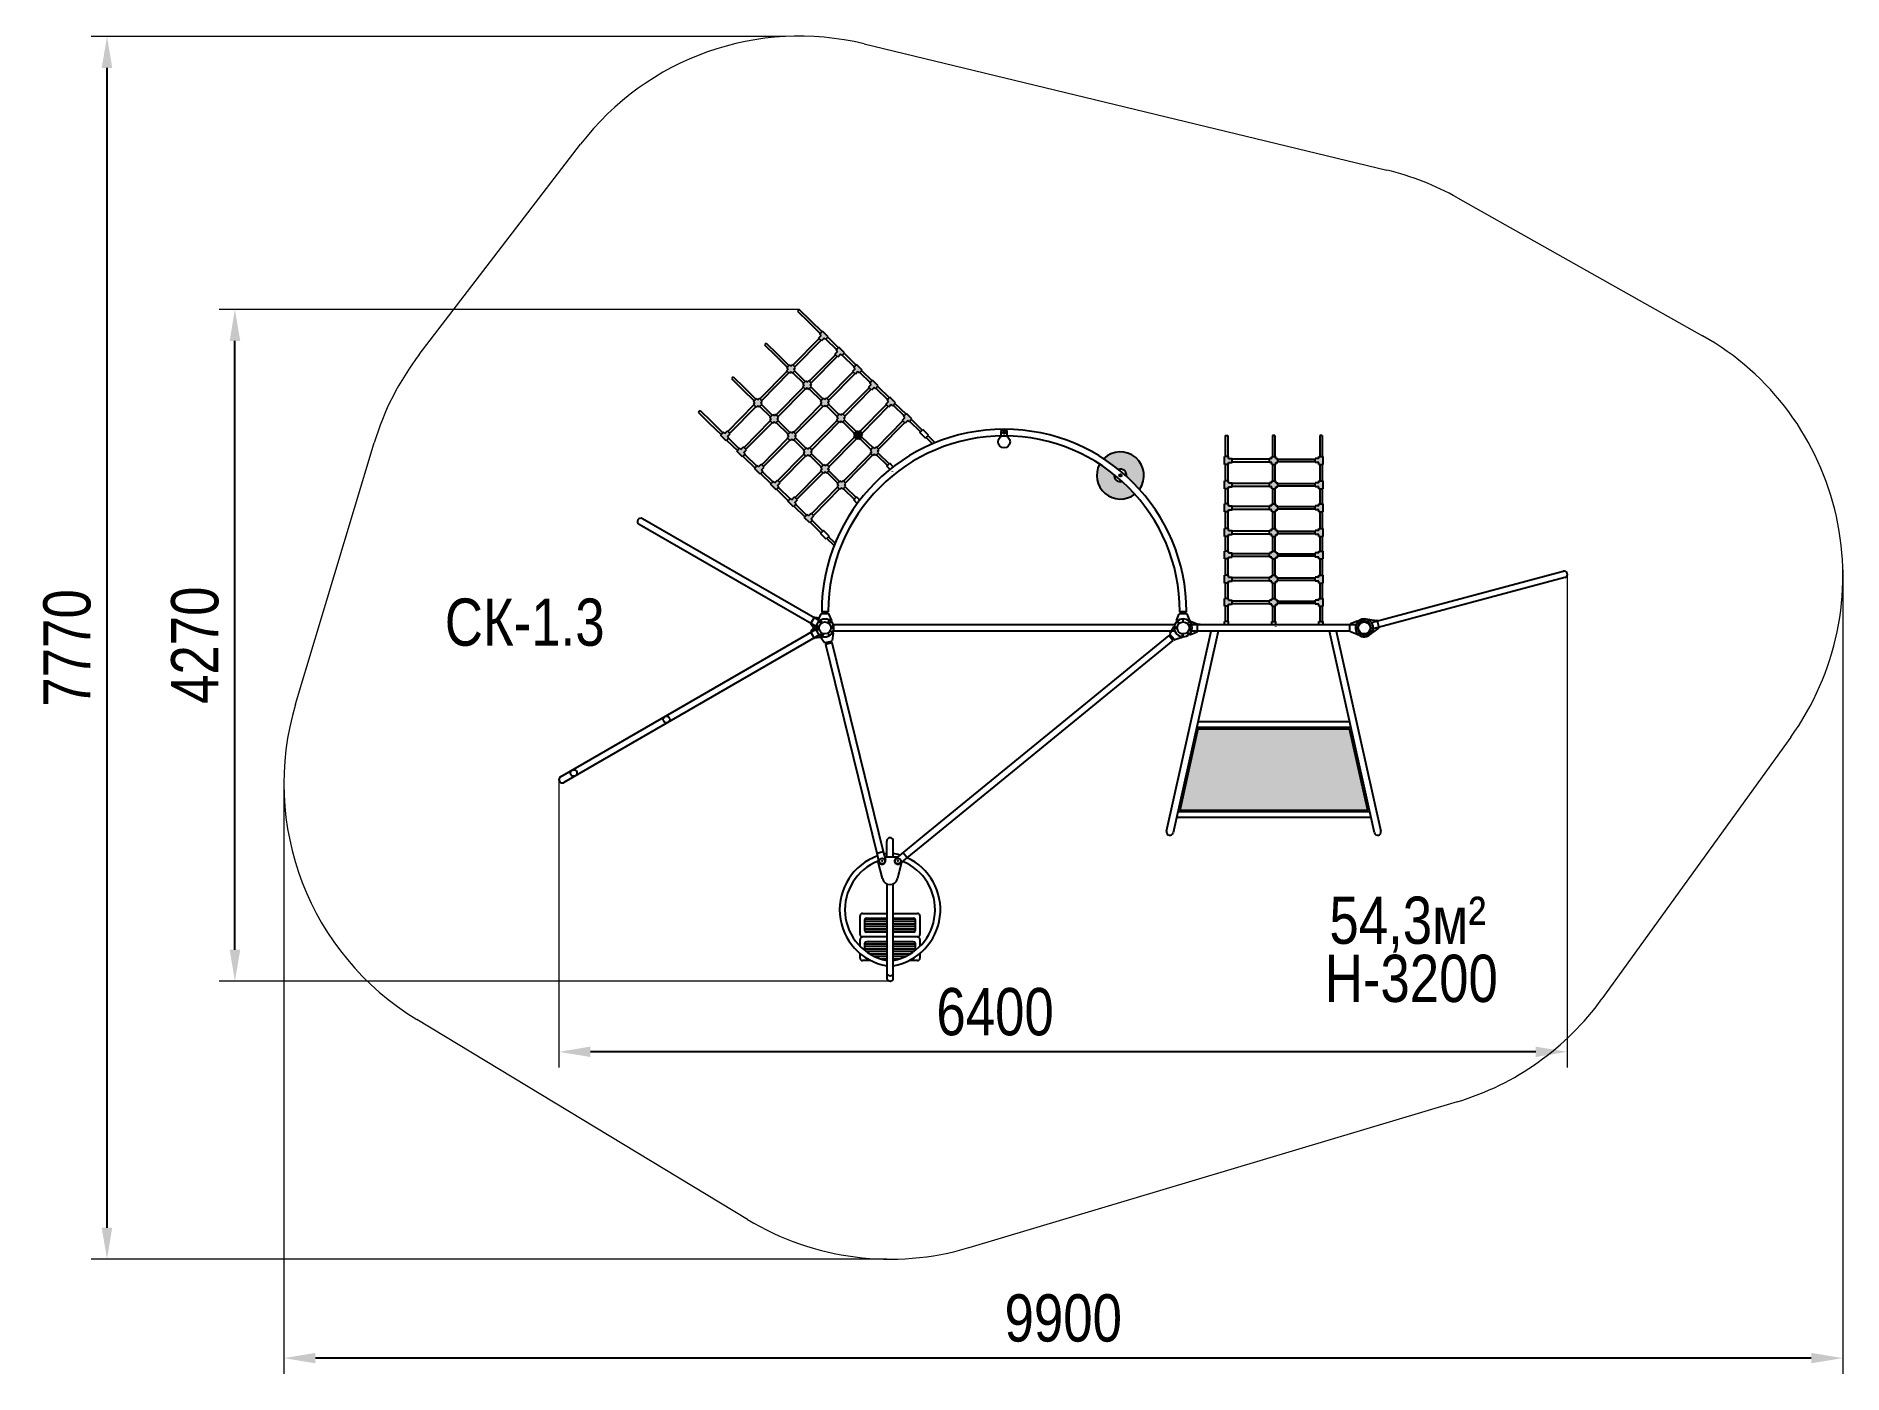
# Model space of a CAD drawing. Header units: millimetres. Extents: x -6091 to 5383, y -4358 to 4137.
import ezdxf

# ---------------------------------------------------------------- set-up
doc = ezdxf.new("R2010")
doc.units = ezdxf.units.MM
for name, color, linetype in [('DIKOM_АРТИКУЛ', 7, 'Continuous'), ('DIKOM_ЗОНА', 80, 'Continuous'), ('DIKOM_ОБЪЕКТ', 7, 'Continuous'), ('DIKOM_РАЗМЕР_ЗОНА', 7, 'Continuous'), ('DIKOM_РАЗМЕР_ОБЪЕКТА', 7, 'Continuous')]:
    doc.layers.add(name, color=color, linetype=linetype)
doc.styles.add('style1', font='arial.ttf', dxfattribs={"width": 0.8})
doc.dimstyles.new('1-50', dxfattribs={"dimtxt": 300, "dimasz": 200, "dimexe": 100, "dimexo": 0, "dimgap": 100, "dimtad": 1, "dimdec": 0, "dimtxsty": 'style1', "dimcen": 0, "dimclrd": 7, "dimclre": 7, "dimadec": 1, "dimazin": 2, "dimtfac": 1, "dimtdec": 0, "dimtmove": 0, "dimatfit": 3, "dimfxl": 0, "dimlwd": 25, "dimlwe": 18, "dimarcsym": 0})

msp = doc.modelspace()

# ---------------------------------------------------------------- texts
at = {"layer": 'DIKOM_АРТИКУЛ', "color": 7, "linetype": 'Continuous', "lineweight": 15, "insert": (-3495.8, 565.7), "char_height": 300, "attachment_point": 1, "style": 'style1'}
msp.add_mtext_dynamic_manual_height_columns('СК-1.3 ', width=6012.174, gutter_width=12.5, heights=[0], dxfattribs=at)
at = {"layer": 'DIKOM_РАЗМЕР_ОБЪЕКТА', "char_height": 300, "attachment_point": 1, "style": 'style1'}
for s, insert in [('54,3м²', (2122.3, -1327.3)), ('H-3200', (2092.6, -1696.5))]:
    msp.add_mtext_dynamic_manual_height_columns(s, width=4694.74, gutter_width=12.5, heights=[0], dxfattribs=dict(at, insert=insert))

# ---------------------------------------------------------------- blocks, each defined once
blk = doc.blocks.new('*D0')
at = {"layer": 'Defpoints', "color": 0, "transparency": 16777216}
for p in [(5383, 747), (-4518, -594), (-4518, -4258)]:
    blk.add_point(p, dxfattribs=at)
at = {"layer": 'DIKOM_РАЗМЕР_ЗОНА', "color": 7, "lineweight": 18, "transparency": 16777216}
for p, q in [((5383, 747), (5383, -4358)), ((-4518, -594), (-4518, -4358))]:
    blk.add_line(p, q, dxfattribs=at)
at = {"layer": 'DIKOM_РАЗМЕР_ЗОНА', "color": 7, "lineweight": 25, "transparency": 16777216}
blk.add_line((5183, -4258), (-4318, -4258), dxfattribs=at)
at = {"layer": 'DIKOM_РАЗМЕР_ЗОНА', "color": 7, "transparency": 16777216}
for points in [[(-4318, -4225), (-4318, -4291), (-4518, -4258)], [(5183, -4225), (5183, -4291), (5383, -4258)]]:
    blk.add_solid(points, dxfattribs=at)
at = {"layer": 'DIKOM_РАЗМЕР_ЗОНА', "color": 0, "transparency": 16777216, "insert": (432, -4005), "char_height": 300, "attachment_point": 5, "style": 'style1'}
blk.add_mtext('9900', dxfattribs=at)
blk = doc.blocks.new('*D1')
at = {"layer": 'Defpoints', "color": 0, "transparency": 16777216}
for p in [(3633, 725), (-2771, -584), (-2771, -2313)]:
    blk.add_point(p, dxfattribs=at)
at = {"layer": 'DIKOM_РАЗМЕР_ОБЪЕКТА', "color": 7, "lineweight": 18, "transparency": 16777216}
for p, q in [((3633, 725), (3633, -2413)), ((-2771, -584), (-2771, -2413))]:
    blk.add_line(p, q, dxfattribs=at)
at = {"layer": 'DIKOM_РАЗМЕР_ОБЪЕКТА', "color": 7, "lineweight": 25, "transparency": 16777216}
blk.add_line((3433, -2313), (-2571, -2313), dxfattribs=at)
at = {"layer": 'DIKOM_РАЗМЕР_ОБЪЕКТА', "color": 7, "transparency": 16777216}
for points in [[(-2571, -2280), (-2571, -2346), (-2771, -2313)], [(3433, -2280), (3433, -2346), (3633, -2313)]]:
    blk.add_solid(points, dxfattribs=at)
at = {"layer": 'DIKOM_РАЗМЕР_ОБЪЕКТА', "color": 0, "transparency": 16777216, "insert": (-1, -2060), "char_height": 300, "attachment_point": 5, "style": 'style1'}
blk.add_mtext('6400', dxfattribs=at)
blk = doc.blocks.new('*D3')
at = {"layer": 'Defpoints', "color": 0, "transparency": 16777216}
for p in [(-4829, 2402), (-1244, 2402), (-668, -1865)]:
    blk.add_point(p, dxfattribs=at)
at = {"layer": 'DIKOM_РАЗМЕР_ОБЪЕКТА', "color": 7, "lineweight": 18, "transparency": 16777216}
for p, q in [((-1244, 2402), (-4929, 2402)), ((-668, -1865), (-4929, -1865))]:
    blk.add_line(p, q, dxfattribs=at)
at = {"layer": 'DIKOM_РАЗМЕР_ОБЪЕКТА', "color": 7, "lineweight": 25, "transparency": 16777216}
blk.add_line((-4829, -1665), (-4829, 2202), dxfattribs=at)
at = {"layer": 'DIKOM_РАЗМЕР_ОБЪЕКТА', "color": 7, "transparency": 16777216}
for points in [[(-4862, 2202), (-4795, 2202), (-4829, 2402)], [(-4862, -1665), (-4795, -1665), (-4829, -1865)]]:
    blk.add_solid(points, dxfattribs=at)
at = {"layer": 'DIKOM_РАЗМЕР_ОБЪЕКТА', "color": 0, "transparency": 16777216, "insert": (-5082, 269), "char_height": 300, "attachment_point": 5, "rotation": 90, "style": 'style1'}
blk.add_mtext('4270', dxfattribs=at)
blk = doc.blocks.new('*D2')
at = {"layer": 'Defpoints', "color": 0, "transparency": 16777216}
for p in [(-5641, 4135), (-1333, 4135), (-689, -3630)]:
    blk.add_point(p, dxfattribs=at)
at = {"layer": 'DIKOM_РАЗМЕР_ЗОНА', "color": 7, "lineweight": 18, "transparency": 16777216}
for p, q in [((-1333, 4135), (-5741, 4135)), ((-689, -3630), (-5741, -3630))]:
    blk.add_line(p, q, dxfattribs=at)
at = {"layer": 'DIKOM_РАЗМЕР_ЗОНА', "color": 7, "lineweight": 25, "transparency": 16777216}
blk.add_line((-5641, -3430), (-5641, 3935), dxfattribs=at)
at = {"layer": 'DIKOM_РАЗМЕР_ЗОНА', "color": 7, "transparency": 16777216}
for points in [[(-5675, 3935), (-5608, 3935), (-5641, 4135)], [(-5675, -3430), (-5608, -3430), (-5641, -3630)]]:
    blk.add_solid(points, dxfattribs=at)
at = {"layer": 'DIKOM_РАЗМЕР_ЗОНА', "color": 0, "transparency": 16777216, "insert": (-5894, 252), "char_height": 300, "attachment_point": 5, "rotation": 90, "style": 'style1'}
blk.add_mtext('7770', dxfattribs=at)

# ---------------------------------------------------------------- dimensions: what is measured, and where the dimension line sits
at = {"layer": 'DIKOM_РАЗМЕР_ЗОНА'}
for base, p1, p2, angle, text, picture, middle in [((-5641.3, 4134.7), (-689.2, -3629.8), (-1333.4, 4134.7), 270, '7770', '*D2', (-5641.3, 252.4)), ((-4518.1, -4258.1), (5382.9, 747.4), (-4518.1, -594.4), 180, '9900', '*D0', (432.4, -4258.1))]:
    dim = msp.add_linear_dim(base=base, p1=p1, p2=p2, angle=angle, text=text, dimstyle='1-50', dxfattribs=at)
    dim.commit()
    dim.dimension.update_dxf_attribs({"geometry": picture, "text_midpoint": middle, "dimtype": 160})
at = {"layer": 'DIKOM_РАЗМЕР_ОБЪЕКТА'}
for base, p1, p2, angle, text, picture, middle in [((-4828.6, 2402), (-668.3, -1864.9), (-1244.3, 2402), 270, '4270', '*D3', (-4828.6, 268.6)), ((-2770.9, -2313.1), (3633.1, 724.5), (-2770.9, -584.3), 180, '6400', '*D1', (-0.6, -2313.1))]:
    dim = msp.add_linear_dim(base=base, p1=p1, p2=p2, angle=angle, text=text, dimstyle='1-50', dxfattribs=at)
    dim.commit()
    dim.dimension.update_dxf_attribs({"geometry": picture, "text_midpoint": middle, "dimtype": 160})

# ---------------------------------------------------------------- hatches: boundary and pattern name
at = {"layer": 'DIKOM_ЗОНА'}
h = msp.add_hatch(dxfattribs=at)
h.set_pattern_fill('LINE', scale=5)
h.set_pattern_definition([(0, (-5580.5, -4262), (0, 15.875), [])])
h.paths.add_polyline_path([(-818.3, -1463.6, 0.4142136), (-828.3, -1473.6), (-828.3, -1543.6, 0.4142136), (-818.3, -1553.6), (-689.3, -1553.6), (-689.3, -1463.6)])
h.paths.add_polyline_path([(-518.3, -1553.6, 0.4142136), (-508.3, -1543.6), (-508.3, -1473.6, 0.4142136), (-518.3, -1463.6), (-647.3, -1463.6), (-647.3, -1553.6)])
h.paths.add_polyline_path([(-818.3, -1613.6, 0.4142136), (-828.3, -1623.6), (-828.3, -1669.4, 0.1177012), (-689.3, -1733), (-689.3, -1613.6)])
h.paths.add_polyline_path([(-647.3, -1733, 0.1177012), (-508.3, -1669.4), (-508.3, -1623.6, 0.4142136), (-518.3, -1613.6), (-647.3, -1613.6)])
at = {"layer": 'DIKOM_ОБЪЕКТ'}
h = msp.add_hatch(color=256, dxfattribs=at)
h.paths.add_polyline_path([(-537.4, 1714.5), (-556, 1732.7), (-564.6, 1741.1), (-582.8, 1722.6), (-574.2, 1714.2), (-591, 1697), (-572.5, 1678.8), (-555.7, 1695.9), (-547.1, 1687.5), (-528.9, 1706.1)])
h.paths.add_polyline_path([(-766.3, 1518.7), (-774.8, 1527.1), (-793, 1508.6), (-784.5, 1500.2), (-794.3, 1490.2), (-775.7, 1472), (-765.9, 1481.9), (-757.4, 1473.5), (-739.1, 1492.1), (-747.7, 1500.5), (-737.9, 1510.5), (-756.4, 1528.7)])
h.paths.add_polyline_path([(-949.3, 1278.2), (-957.9, 1286.6), (-948.1, 1296.6), (-966.6, 1314.8), (-976.4, 1304.8), (-985, 1313.2), (-1003.2, 1294.7), (-994.6, 1286.3), (-1004.5, 1276.3), (-985.9, 1258.1), (-976.1, 1268), (-967.5, 1259.6)])
h.paths.add_polyline_path([(-1168.1, 1072.6), (-1151.3, 1089.7), (-1169.9, 1107.9), (-1186.7, 1090.8), (-1195.2, 1099.2), (-1213.5, 1080.7), (-1204.9, 1072.3), (-1186.4, 1054.1), (-1177.8, 1045.6), (-1159.6, 1064.2)])
h.paths.add_polyline_path([(-1309.2, 1174.8), (-1290.7, 1156.5), (-1282.1, 1148.1), (-1263.9, 1166.7), (-1272.4, 1175.1), (-1255.6, 1192.2), (-1274.2, 1210.4), (-1291, 1193.3), (-1299.5, 1201.7), (-1317.8, 1183.2)])
h.paths.add_polyline_path([(-1090.2, 1360.5), (-1080.4, 1370.5), (-1071.8, 1362.1), (-1053.6, 1380.7), (-1062.2, 1389.1), (-1052.4, 1399.1), (-1070.9, 1417.3), (-1080.7, 1407.3), (-1089.3, 1415.7), (-1107.5, 1397.2), (-1098.9, 1388.8), (-1108.8, 1378.8)])
h.paths.add_polyline_path([(-676.8, 1781.3), (-660, 1798.4), (-651.4, 1790), (-633.2, 1808.5), (-641.7, 1817), (-660.3, 1835.2), (-668.9, 1843.6), (-687.1, 1825), (-678.5, 1816.6), (-695.3, 1799.5)])
h.paths.add_polyline_path([(-751.4, 1924.7), (-770, 1943), (-778.5, 1951.4), (-796.8, 1932.8), (-788.2, 1924.4), (-805, 1907.3), (-786.5, 1889.1), (-769.7, 1906.2), (-761.1, 1897.8), (-742.9, 1916.3)])
h.paths.add_polyline_path([(-980.2, 1729), (-988.8, 1737.4), (-1007, 1718.8), (-998.5, 1710.4), (-1008.3, 1700.4), (-989.7, 1682.2), (-979.9, 1692.2), (-971.4, 1683.8), (-953.1, 1702.3), (-961.7, 1710.7), (-951.9, 1720.7), (-970.4, 1739)])
h.paths.add_polyline_path([(-1163.3, 1488.4), (-1171.9, 1496.8), (-1162.1, 1506.8), (-1180.6, 1525.1), (-1190.4, 1515.1), (-1199, 1523.5), (-1217.2, 1504.9), (-1208.6, 1496.5), (-1218.4, 1486.5), (-1199.9, 1468.3), (-1190.1, 1478.3), (-1181.5, 1469.9)])
h.paths.add_polyline_path([(-1418.9, 1282.5), (-1400.3, 1264.3), (-1391.8, 1255.9), (-1373.6, 1274.5), (-1382.1, 1282.9), (-1365.3, 1300), (-1383.8, 1318.2), (-1400.7, 1301.1), (-1409.2, 1309.5), (-1427.4, 1290.9)])
h.paths.add_polyline_path([(-1502.6, 1401.3), (-1511.2, 1409.7), (-1529.4, 1391.1), (-1520.9, 1382.7), (-1502.3, 1364.5), (-1493.8, 1356.1), (-1475.5, 1374.6), (-1484.1, 1383.1), (-1467.3, 1400.2), (-1485.8, 1418.4)])
h.paths.add_polyline_path([(-1614.7, 1511.3), (-1623.2, 1519.8), (-1641.4, 1501.2), (-1632.9, 1492.8), (-1614.3, 1474.6), (-1605.8, 1466.2), (-1587.6, 1484.7), (-1596.1, 1493.1), (-1579.3, 1510.2), (-1597.8, 1528.5)])
h.paths.add_polyline_path([(-1718.2, 1613.1), (-1726.8, 1621.5), (-1745, 1603), (-1736.5, 1594.6), (-1717.9, 1576.4), (-1709.4, 1567.9), (-1691.1, 1586.5), (-1699.7, 1594.9), (-1682.9, 1612), (-1701.4, 1630.2)])
h.paths.add_polyline_path([(-1508, 1827.1), (-1516.5, 1835.5), (-1534.8, 1817), (-1526.2, 1808.6), (-1536, 1798.6), (-1517.5, 1780.4), (-1507.7, 1790.3), (-1499.1, 1781.9), (-1480.9, 1800.5), (-1489.4, 1808.9), (-1479.6, 1818.9), (-1498.2, 1837.1)])
h.paths.add_polyline_path([(-1413.9, 1678.6), (-1404.1, 1688.6), (-1395.5, 1680.2), (-1377.3, 1698.7), (-1385.9, 1707.1), (-1376, 1717.1), (-1394.6, 1735.3), (-1404.4, 1725.3), (-1413, 1733.7), (-1431.2, 1715.2), (-1422.6, 1706.8), (-1432.4, 1696.8)])
h.paths.add_polyline_path([(-1301.9, 1568.5), (-1292.1, 1578.5), (-1283.5, 1570.1), (-1265.3, 1588.6), (-1273.8, 1597), (-1264, 1607), (-1282.6, 1625.3), (-1292.4, 1615.3), (-1300.9, 1623.7), (-1319.2, 1605.1), (-1310.6, 1596.7), (-1320.4, 1586.7)])
h.paths.add_polyline_path([(-1082.2, 1829.2), (-1090.8, 1837.6), (-1109, 1819), (-1100.4, 1810.6), (-1110.2, 1800.6), (-1091.7, 1782.4), (-1081.9, 1792.4), (-1073.3, 1784), (-1055.1, 1802.5), (-1063.7, 1810.9), (-1053.9, 1820.9), (-1072.4, 1839.1)])
h.paths.add_polyline_path([(-1194.2, 1939.2), (-1202.8, 1947.6), (-1221, 1929.1), (-1212.5, 1920.7), (-1222.3, 1910.7), (-1203.7, 1892.5), (-1193.9, 1902.5), (-1185.3, 1894), (-1167.1, 1912.6), (-1175.7, 1921), (-1165.9, 1931), (-1184.4, 1949.2)])
h.paths.add_polyline_path([(-1279.3, 2022.8), (-1269.5, 2032.8), (-1288, 2051), (-1297.8, 2041), (-1306.4, 2049.4), (-1324.6, 2030.9), (-1316, 2022.5), (-1325.9, 2012.5), (-1307.3, 1994.3), (-1297.5, 2004.2), (-1288.9, 1995.8), (-1270.7, 2014.4)])
h.paths.add_polyline_path([(-1105.8, 2236.5), (-1122.6, 2219.3), (-1104.1, 2201.1), (-1087.2, 2218.2), (-1078.7, 2209.8), (-1060.5, 2228.4), (-1069, 2236.8), (-1087.6, 2255), (-1096.1, 2263.4), (-1114.3, 2244.9)])
h.paths.add_polyline_path([(-983.6, 2116.4), (-975.1, 2108), (-956.9, 2126.6), (-965.4, 2135), (-984, 2153.2), (-992.5, 2161.6), (-1010.8, 2143.1), (-1002.2, 2134.7), (-1019, 2117.6), (-1000.5, 2099.3)])
h.paths.add_polyline_path([(-888.4, 1989.3), (-871.6, 2006.4), (-863.1, 1998), (-844.8, 2016.5), (-853.4, 2024.9), (-872, 2043.1), (-880.5, 2051.6), (-898.7, 2033), (-890.2, 2024.6), (-907, 2007.5)])
for points in [[(-852, 1603), (-842.2, 1613), (-860.7, 1631.2), (-870.6, 1621.2), (-879.1, 1629.6), (-897.3, 1611.1), (-888.8, 1602.6), (-898.6, 1592.7), (-880, 1574.4), (-870.2, 1584.4), (-861.7, 1576), (-843.4, 1594.6)], [(1171.4, -779.7), (2366.1, -779.7), (2250.4, -261.4), (1287.2, -261.4)]]:
    msp.add_hatch(color=256, dxfattribs=at).paths.add_polyline_path(points)
h = msp.add_hatch(color=256, dxfattribs=at)
h.paths.add_polyline_path([(663.1, 1419.3), (656.4, 1405.3), (651.2, 1390.7), (647.4, 1375.7), (645.3, 1360.4), (644.7, 1344.9), (645.8, 1329.4), (648.4, 1314.2), (652.6, 1299.3), (658.3, 1284.9), (665.5, 1271.1), (674, 1258.2), (683.9, 1246.3), (694.9, 1235.4), (706.9, 1225.7), (720, 1217.3), (733.8, 1210.2), (748.2, 1204.7), (763.2, 1200.7), (778.5, 1198.2), (793.9, 1197.3), (809.4, 1198), (824.7, 1200.3), (839.7, 1204.2), (854.2, 1209.6), (868.1, 1216.5), (881.2, 1224.7), (886.5, 1228.6), (857.6, 1259.5), (827.6, 1289.3), (806.4, 1309), (798.6, 1307.5), (790.6, 1307.5), (782.8, 1309.1), (775.4, 1312.3), (768.8, 1316.8), (763.3, 1322.6), (759, 1329.3), (756.1, 1336.8), (754.8, 1344.6), (755.1, 1352.6), (755.1, 1352.8), (721.7, 1378.7), (687.3, 1403.2)])
h.paths.add_polyline_path([(781.9, 1385.2), (789.7, 1387), (797.7, 1387.2), (805.6, 1385.8), (813, 1382.9), (819.7, 1378.6), (825.4, 1373), (829.9, 1366.4), (833, 1359), (834.5, 1351.2), (834.5, 1343.2), (834.2, 1340.6), (865.5, 1311.1), (895.8, 1280.4), (915.8, 1258.8), (924.3, 1271.7), (931.4, 1285.5), (937.1, 1299.9), (941.2, 1314.9), (943.8, 1330.1), (944.7, 1345.6), (944.1, 1361.1), (941.9, 1376.4), (938.1, 1391.4), (932.8, 1406), (926, 1419.9), (917.8, 1433), (908.3, 1445.3), (897.6, 1456.5), (885.8, 1466.5), (873.1, 1475.2), (859.4, 1482.6), (845.1, 1488.6), (830.3, 1493), (815.1, 1495.9), (799.7, 1497.2), (784.2, 1496.9), (768.8, 1495), (753.7, 1491.6), (739.1, 1486.6), (725, 1480.1), (711.7, 1472.2), (699.2, 1463), (688.3, 1453), (723.9, 1428.8), (758.7, 1403.4)])
h = msp.add_hatch(color=256, dxfattribs=at)
h.paths.add_polyline_path([(2081.8, 1428.8), (2081.8, 1454.8), (2081.8, 1466.8), (2055.8, 1466.8), (2055.8, 1454.8), (2031.8, 1454.8), (2031.8, 1428.8), (2055.8, 1428.8), (2055.8, 1416.8), (2081.8, 1416.8)])
h.paths.add_polyline_path([(1781.8, 1428.8), (1795.8, 1428.8), (1795.8, 1454.8), (1781.8, 1454.8), (1781.8, 1466.8), (1755.8, 1466.8), (1755.8, 1454.8), (1741.8, 1454.8), (1741.8, 1428.8), (1755.8, 1428.8), (1755.8, 1416.8), (1781.8, 1416.8)])
h.paths.add_polyline_path([(1455.8, 1454.8), (1455.8, 1428.8), (1455.8, 1416.8), (1481.8, 1416.8), (1481.8, 1428.8), (1505.8, 1428.8), (1505.8, 1454.8), (1481.8, 1454.8), (1481.8, 1466.8), (1455.8, 1466.8)])
h.paths.add_polyline_path([(1481.8, 1262.1), (1481.8, 1274.1), (1505.8, 1274.1), (1505.8, 1300.1), (1481.8, 1300.1), (1481.8, 1312.1), (1455.8, 1312.1), (1455.8, 1300.1), (1455.8, 1274.1), (1455.8, 1262.1)])
h.paths.add_polyline_path([(1781.8, 1262.1), (1781.8, 1274.1), (1795.8, 1274.1), (1795.8, 1300.1), (1781.8, 1300.1), (1781.8, 1312.1), (1755.8, 1312.1), (1755.8, 1300.1), (1741.8, 1300.1), (1741.8, 1274.1), (1755.8, 1274.1), (1755.8, 1262.1)])
h.paths.add_polyline_path([(2081.8, 1274.1), (2081.8, 1300.1), (2081.8, 1312.1), (2055.8, 1312.1), (2055.8, 1300.1), (2031.8, 1300.1), (2031.8, 1274.1), (2055.8, 1274.1), (2055.8, 1262.1), (2081.8, 1262.1)])
h.paths.add_polyline_path([(2055.8, 1128.8), (2055.8, 1116.8), (2081.8, 1116.8), (2081.8, 1128.8), (2081.8, 1154.8), (2081.8, 1166.8), (2055.8, 1166.8), (2055.8, 1154.8), (2031.8, 1154.8), (2031.8, 1128.8)])
h.paths.add_polyline_path([(1781.8, 1128.8), (1795.8, 1128.8), (1795.8, 1154.8), (1781.8, 1154.8), (1781.8, 1166.8), (1755.8, 1166.8), (1755.8, 1154.8), (1741.8, 1154.8), (1741.8, 1128.8), (1755.8, 1128.8), (1755.8, 1116.8), (1781.8, 1116.8)])
h.paths.add_polyline_path([(1481.8, 1128.8), (1505.8, 1128.8), (1505.8, 1154.8), (1481.8, 1154.8), (1481.8, 1166.8), (1455.8, 1166.8), (1455.8, 1154.8), (1455.8, 1128.8), (1455.8, 1116.8), (1481.8, 1116.8)])
h.paths.add_polyline_path([(1455.8, 997.8), (1455.8, 971.8), (1455.8, 959.8), (1481.8, 959.8), (1481.8, 971.8), (1505.8, 971.8), (1505.8, 997.8), (1481.8, 997.8), (1481.8, 1009.8), (1455.8, 1009.8)])
h.paths.add_polyline_path([(1755.8, 971.8), (1755.8, 959.8), (1781.8, 959.8), (1781.8, 971.8), (1795.8, 971.8), (1795.8, 997.8), (1781.8, 997.8), (1781.8, 1009.8), (1755.8, 1009.8), (1755.8, 997.8), (1741.8, 997.8), (1741.8, 971.8)])
h.paths.add_polyline_path([(2055.8, 997.8), (2031.8, 997.8), (2031.8, 971.8), (2055.8, 971.8), (2055.8, 959.8), (2081.8, 959.8), (2081.8, 971.8), (2081.8, 997.8), (2081.8, 1009.8), (2055.8, 1009.8)])
h.paths.add_polyline_path([(2055.8, 854.8), (2031.8, 854.8), (2031.8, 828.8), (2055.8, 828.8), (2055.8, 816.8), (2081.8, 816.8), (2081.8, 828.8), (2081.8, 854.8), (2081.8, 866.8), (2055.8, 866.8)])
h.paths.add_polyline_path([(1781.8, 816.8), (1781.8, 828.8), (1795.8, 828.8), (1795.8, 854.8), (1781.8, 854.8), (1781.8, 866.8), (1755.8, 866.8), (1755.8, 854.8), (1741.8, 854.8), (1741.8, 828.8), (1755.8, 828.8), (1755.8, 816.8)])
h.paths.add_polyline_path([(1481.8, 828.8), (1505.8, 828.8), (1505.8, 854.8), (1481.8, 854.8), (1481.8, 866.8), (1455.8, 866.8), (1455.8, 854.8), (1455.8, 828.8), (1455.8, 816.8), (1481.8, 816.8)])
h.paths.add_polyline_path([(1455.8, 701.1), (1455.8, 675.1), (1455.8, 663.1), (1481.8, 663.1), (1481.8, 675.1), (1505.8, 675.1), (1505.8, 701.1), (1481.8, 701.1), (1481.8, 713.1), (1455.8, 713.1)])
h.paths.add_polyline_path([(1781.8, 675.1), (1795.8, 675.1), (1795.8, 701.1), (1781.8, 701.1), (1781.8, 713.1), (1755.8, 713.1), (1755.8, 701.1), (1741.8, 701.1), (1741.8, 675.1), (1755.8, 675.1), (1755.8, 663.1), (1781.8, 663.1)])
h.paths.add_polyline_path([(2081.8, 675.1), (2081.8, 701.1), (2081.8, 713.1), (2055.8, 713.1), (2055.8, 701.1), (2031.8, 701.1), (2031.8, 675.1), (2055.8, 675.1), (2055.8, 663.1), (2081.8, 663.1)])
h.paths.add_polyline_path([(2081.8, 528.8), (2081.8, 554.8), (2081.8, 566.8), (2055.8, 566.8), (2055.8, 554.8), (2031.8, 554.8), (2031.8, 528.8), (2055.8, 528.8), (2055.8, 516.8), (2081.8, 516.8)])
h.paths.add_polyline_path([(1755.8, 554.8), (1741.8, 554.8), (1741.8, 528.8), (1755.8, 528.8), (1755.8, 516.8), (1781.8, 516.8), (1781.8, 528.8), (1795.8, 528.8), (1795.8, 554.8), (1781.8, 554.8), (1781.8, 566.8), (1755.8, 566.8)])
h.paths.add_polyline_path([(1481.8, 528.8), (1505.8, 528.8), (1505.8, 554.8), (1481.8, 554.8), (1481.8, 566.8), (1455.8, 566.8), (1455.8, 554.8), (1455.8, 528.8), (1455.8, 516.8), (1481.8, 516.8)])

# ---------------------------------------------------------------- linework, layer by layer
at = {"layer": 'DIKOM_ЗОНА', "color": 3, "lineweight": 15}
for p, q in [((-833.2, 4088.1), (2487.9, 3286.1)), ((-3657.7, 2114.3), (-2633, 3451.4)), ((2935.2, 3110.2), (4491.4, 2234.7)), ((-4443.6, -106), (-3944.6, 1553.7)), ((5052.4, -314.6), (3852.6, -1977.1)), ((-1573.7, -3377.3), (-3673.5, -2107.3)), ((2934.7, -2629.8), (-166.9, -3556.7))]:
    msp.add_line(p, q, dxfattribs=at)
for centre, start, end in [((-1244, 2386.9), 76.42511, 142.53466), ((2077.1, 1585), 60.63857, 76.42511), ((3633.4, 709.5), 324.18324, 60.63857), ((-2268.7, 1049.8), 142.53466, 163.26516), ((-2767.7, -609.9), 163.26516, 238.83184), ((2433.6, -953.1), 286.63846, 324.18324), ((-668, -1879.9), 238.83184, 286.63846)]:
    msp.add_arc(centre, 1750, start, end, dxfattribs=at)
at = {"layer": 'DIKOM_ОБЪЕКТ'}
for p, q in [((-1244.3, 2402), (-1255.5, 2390.6)), ((-1255.5, 2390.6), (-1185.6, 2321.9)), ((-1244.3, 2402), (-1174.4, 2333.3)), ((-1185.6, 2321.9), (-1110.8, 2248.4)), ((-1174.4, 2333.3), (-1099.6, 2259.8)), ((-1454.6, 2188), (-1465.8, 2176.6)), ((-1454.6, 2188), (-1384.6, 2119.3)), ((-1284.4, 2047.5), (-1119, 2215.8)), ((-1107.6, 2204.6), (-1273, 2036.3)), ((-1105.8, 2236.5), (-1122.6, 2219.3)), ((-1104.1, 2201.1), (-1122.6, 2219.3)), ((-1114.3, 2244.9), (-1096.1, 2263.4)), ((-1105.8, 2236.5), (-1114.3, 2244.9)), ((-1087.2, 2218.2), (-1104.1, 2201.1)), ((-1060.5, 2228.4), (-1096.1, 2263.4)), ((-1069, 2236.8), (-1087.6, 2255)), ((-1078.7, 2209.8), (-1087.2, 2218.2)), ((-1078.7, 2209.8), (-1060.5, 2228.4)), ((-1075.2, 2213.4), (-1007.2, 2146.6)), ((-1064, 2224.8), (-996, 2158.1)), ((-1465.8, 2176.6), (-1395.8, 2107.9)), ((-1395.8, 2107.9), (-1321.1, 2034.4)), ((-1384.6, 2119.3), (-1309.9, 2045.9)), ((-1180.9, 1945.7), (-1015.4, 2114)), ((-1004, 2102.8), (-1169.4, 1934.5)), ((-1002.2, 2134.7), (-1019, 2117.6)), ((-1000.5, 2099.3), (-1019, 2117.6)), ((-1010.8, 2143.1), (-992.5, 2161.6)), ((-1002.2, 2134.7), (-1010.8, 2143.1)), ((-983.6, 2116.4), (-1000.5, 2099.3)), ((-956.9, 2126.6), (-992.5, 2161.6)), ((-965.4, 2135), (-984, 2153.2)), ((-975.1, 2108), (-983.6, 2116.4)), ((-975.1, 2108), (-956.9, 2126.6)), ((-971.6, 2111.6), (-895.2, 2036.6)), ((-960.4, 2123), (-884, 2048)), ((-1664.7, 1974.1), (-1675.9, 1962.7)), ((-1675.9, 1962.7), (-1606, 1894)), ((-1664.7, 1974.1), (-1594.8, 1905.4)), ((-1494.6, 1833.6), (-1322.3, 2009)), ((-1310.9, 1997.8), (-1483.2, 1822.4)), ((-1316, 2022.5), (-1325.9, 2012.5)), ((-1307.3, 1994.3), (-1325.9, 2012.5)), ((-1324.6, 2030.9), (-1306.4, 2049.4)), ((-1316, 2022.5), (-1324.6, 2030.9)), ((-1297.5, 2004.2), (-1307.3, 1994.3)), ((-1297.8, 2041), (-1306.4, 2049.4)), ((-1297.8, 2041), (-1288, 2051)), ((-1288.9, 1995.8), (-1297.5, 2004.2)), ((-1288.9, 1995.8), (-1270.7, 2014.4)), ((-1269.5, 2032.8), (-1288, 2051)), ((-1285.4, 1999.4), (-1217.5, 1932.7)), ((-1279.3, 2022.8), (-1269.5, 2032.8)), ((-1270.7, 2014.4), (-1279.3, 2022.8)), ((-1274.2, 2010.8), (-1206.3, 1944.1)), ((-1068.8, 1835.6), (-903.4, 2004)), ((-892, 1992.8), (-1057.4, 1824.4)), ((-890.2, 2024.6), (-907, 2007.5)), ((-888.4, 1989.3), (-907, 2007.5)), ((-898.7, 2033), (-880.5, 2051.6)), ((-890.2, 2024.6), (-898.7, 2033)), ((-871.6, 2006.4), (-888.4, 1989.3)), ((-844.8, 2016.5), (-880.5, 2051.6)), ((-853.4, 2024.9), (-872, 2043.1)), ((-863.1, 1998), (-871.6, 2006.4)), ((-863.1, 1998), (-844.8, 2016.5)), ((-859.6, 2001.5), (-793.3, 1936.4)), ((-848.4, 2012.9), (-782, 1947.8)), ((-796.8, 1932.8), (-778.5, 1951.4)), ((-742.9, 1916.3), (-778.5, 1951.4)), ((-1606, 1894), (-1531.3, 1820.5)), ((-1594.8, 1905.4), (-1520.1, 1832)), ((-1508, 1827.1), (-1498.2, 1837.1)), ((-1479.6, 1818.9), (-1498.2, 1837.1)), ((-1391, 1731.8), (-1218.7, 1907.2)), ((-1207.3, 1896), (-1379.6, 1720.6)), ((-1212.5, 1920.7), (-1222.3, 1910.7)), ((-1203.7, 1892.5), (-1222.3, 1910.7)), ((-1221, 1929.1), (-1202.8, 1947.6)), ((-1212.5, 1920.7), (-1221, 1929.1)), ((-1193.9, 1902.5), (-1203.7, 1892.5)), ((-1194.2, 1939.2), (-1202.8, 1947.6)), ((-1194.2, 1939.2), (-1184.4, 1949.2)), ((-1185.3, 1894), (-1193.9, 1902.5)), ((-1185.3, 1894), (-1167.1, 1912.6)), ((-1165.9, 1931), (-1184.4, 1949.2)), ((-1181.8, 1897.6), (-1105.5, 1822.6)), ((-1175.7, 1921), (-1165.9, 1931)), ((-1167.1, 1912.6), (-1175.7, 1921)), ((-1170.6, 1909), (-1094.3, 1834)), ((-1109, 1819), (-1090.8, 1837.6)), ((-1082.2, 1829.2), (-1090.8, 1837.6)), ((-1082.2, 1829.2), (-1072.4, 1839.1)), ((-1053.9, 1820.9), (-1072.4, 1839.1)), ((-966.9, 1735.4), (-801.5, 1903.8)), ((-790, 1892.6), (-955.5, 1724.2)), ((-788.2, 1924.4), (-805, 1907.3)), ((-786.5, 1889.1), (-805, 1907.3)), ((-788.2, 1924.4), (-796.8, 1932.8)), ((-769.7, 1906.2), (-786.5, 1889.1)), ((-751.4, 1924.7), (-770, 1943)), ((-761.1, 1897.8), (-769.7, 1906.2)), ((-761.1, 1897.8), (-742.9, 1916.3)), ((-757.6, 1901.3), (-683.6, 1828.6)), ((-746.4, 1912.8), (-672.4, 1840)), ((-687.1, 1825), (-668.9, 1843.6)), ((-633.2, 1808.5), (-668.9, 1843.6)), ((-1875, 1760.1), (-1886.2, 1748.7)), ((-1886.2, 1748.7), (-1816.3, 1680)), ((-1875, 1760.1), (-1805, 1691.4)), ((-1697.9, 1626.7), (-1532.5, 1795.1)), ((-1521, 1783.9), (-1686.4, 1615.5)), ((-1526.2, 1808.6), (-1536, 1798.6)), ((-1517.5, 1780.4), (-1536, 1798.6)), ((-1534.8, 1817), (-1516.5, 1835.5)), ((-1526.2, 1808.6), (-1534.8, 1817)), ((-1507.7, 1790.3), (-1517.5, 1780.4)), ((-1508, 1827.1), (-1516.5, 1835.5)), ((-1499.1, 1781.9), (-1507.7, 1790.3)), ((-1499.1, 1781.9), (-1480.9, 1800.5)), ((-1495.6, 1785.5), (-1427.7, 1718.8)), ((-1489.4, 1808.9), (-1479.6, 1818.9)), ((-1480.9, 1800.5), (-1489.4, 1808.9)), ((-1484.4, 1796.9), (-1416.5, 1730.2)), ((-1431.2, 1715.2), (-1413, 1733.7)), ((-1404.4, 1725.3), (-1413, 1733.7)), ((-1404.4, 1725.3), (-1394.6, 1735.3)), ((-1376, 1717.1), (-1394.6, 1735.3)), ((-1279, 1621.7), (-1106.7, 1797.1)), ((-1095.3, 1785.9), (-1267.6, 1610.5)), ((-1100.4, 1810.6), (-1110.2, 1800.6)), ((-1091.7, 1782.4), (-1110.2, 1800.6)), ((-1100.4, 1810.6), (-1109, 1819)), ((-1081.9, 1792.4), (-1091.7, 1782.4)), ((-1073.3, 1784), (-1081.9, 1792.4)), ((-1073.3, 1784), (-1055.1, 1802.5)), ((-1069.8, 1787.5), (-1003.5, 1722.4)), ((-1063.7, 1810.9), (-1053.9, 1820.9)), ((-1055.1, 1802.5), (-1063.7, 1810.9)), ((-1058.6, 1799), (-992.3, 1733.8)), ((-1007, 1718.8), (-988.8, 1737.4)), ((-980.2, 1729), (-988.8, 1737.4)), ((-980.2, 1729), (-970.4, 1739)), ((-951.9, 1720.7), (-970.4, 1739)), ((-857.2, 1627.7), (-691.8, 1796)), ((-680.4, 1784.8), (-845.8, 1616.5)), ((-678.5, 1816.6), (-695.3, 1799.5)), ((-676.8, 1781.3), (-695.3, 1799.5)), ((-678.5, 1816.6), (-687.1, 1825)), ((-660, 1798.4), (-676.8, 1781.3)), ((-641.7, 1817), (-660.3, 1835.2)), ((-651.4, 1790), (-660, 1798.4)), ((-651.4, 1790), (-633.2, 1808.5)), ((-647.9, 1793.6), (-579.3, 1726.1)), ((-636.7, 1805), (-568.1, 1737.5)), ((-582.8, 1722.6), (-564.6, 1741.1)), ((-574.2, 1714.2), (-582.8, 1722.6)), ((-528.9, 1706.1), (-564.6, 1741.1)), ((-537.4, 1714.5), (-556, 1732.7)), ((-1816.3, 1680), (-1741.5, 1606.6)), ((-1805, 1691.4), (-1730.3, 1618)), ((-1726.8, 1621.5), (-1745, 1603)), ((-1718.2, 1613.1), (-1726.8, 1621.5)), ((-1718.2, 1613.1), (-1701.4, 1630.2)), ((-1682.9, 1612), (-1701.4, 1630.2)), ((-1699.7, 1594.9), (-1682.9, 1612)), ((-1594.3, 1525), (-1428.9, 1693.3)), ((-1417.5, 1682.1), (-1582.9, 1513.7)), ((-1422.6, 1706.8), (-1432.4, 1696.8)), ((-1413.9, 1678.6), (-1432.4, 1696.8)), ((-1422.6, 1706.8), (-1431.2, 1715.2)), ((-1404.1, 1688.6), (-1413.9, 1678.6)), ((-1395.5, 1680.2), (-1404.1, 1688.6)), ((-1395.5, 1680.2), (-1377.3, 1698.7)), ((-1392, 1683.7), (-1315.7, 1608.7)), ((-1385.9, 1707.1), (-1376, 1717.1)), ((-1377.3, 1698.7), (-1385.9, 1707.1)), ((-1380.8, 1695.1), (-1304.4, 1620.1)), ((-1319.2, 1605.1), (-1300.9, 1623.7)), ((-1292.4, 1615.3), (-1300.9, 1623.7)), ((-1292.4, 1615.3), (-1282.6, 1625.3)), ((-1264, 1607), (-1282.6, 1625.3)), ((-1273.8, 1597), (-1264, 1607)), ((-1177, 1521.6), (-1004.7, 1696.9)), ((-993.3, 1685.7), (-1165.6, 1510.3)), ((-998.5, 1710.4), (-1008.3, 1700.4)), ((-989.7, 1682.2), (-1008.3, 1700.4)), ((-998.5, 1710.4), (-1007, 1718.8)), ((-979.9, 1692.2), (-989.7, 1682.2)), ((-971.4, 1683.8), (-979.9, 1692.2)), ((-971.4, 1683.8), (-953.1, 1702.3)), ((-967.9, 1687.4), (-893.8, 1614.6)), ((-961.7, 1710.7), (-951.9, 1720.7)), ((-953.1, 1702.3), (-961.7, 1710.7)), ((-956.6, 1698.8), (-882.6, 1626)), ((-897.3, 1611.1), (-879.1, 1629.6)), ((-888.8, 1602.6), (-897.3, 1611.1)), ((-870.6, 1621.2), (-879.1, 1629.6)), ((-870.6, 1621.2), (-860.7, 1631.2)), ((-842.2, 1613), (-860.7, 1631.2)), ((-852, 1603), (-842.2, 1613)), ((-752.9, 1525.2), (-587.5, 1693.5)), ((-576.1, 1682.3), (-741.5, 1514)), ((-574.2, 1714.2), (-591, 1697)), ((-572.5, 1678.8), (-591, 1697)), ((-555.7, 1695.9), (-572.5, 1678.8)), ((-547.1, 1687.5), (-555.7, 1695.9)), ((-547.1, 1687.5), (-528.9, 1706.1)), ((-543.6, 1691.1), (-474.8, 1623.5)), ((-532.4, 1702.5), (-463.6, 1634.9)), ((-478.3, 1619.9), (-460.1, 1638.4)), ((-442.6, 1584.9), (-478.3, 1619.9)), ((-424.4, 1603.4), (-460.1, 1638.4)), ((36.3, 1625.6), (36.3, 1592.9)), ((66.3, 1635.6), (46.3, 1635.6)), ((49.3, 1623.6), (56.3, 1627.7)), ((49.3, 1615.5), (49.3, 1623.6)), ((56.3, 1611.5), (49.3, 1615.5)), ((56.3, 1627.7), (63.3, 1623.6)), ((63.3, 1615.5), (56.3, 1611.5)), ((63.3, 1623.6), (63.3, 1615.5)), ((76.3, 1592.9), (76.3, 1625.6)), ((-1709.4, 1567.9), (-1745, 1603)), ((-1717.9, 1576.4), (-1736.5, 1594.6)), ((-1691.1, 1586.5), (-1709.4, 1567.9)), ((-1705.9, 1571.5), (-1637.9, 1504.8)), ((-1691.1, 1586.5), (-1699.7, 1594.9)), ((-1694.6, 1582.9), (-1626.7, 1516.2)), ((-1623.2, 1519.8), (-1641.4, 1501.2)), ((-1605.8, 1466.2), (-1641.4, 1501.2)), ((-1614.3, 1474.6), (-1632.9, 1492.8)), ((-1614.7, 1511.3), (-1623.2, 1519.8)), ((-1614.7, 1511.3), (-1597.8, 1528.5)), ((-1579.3, 1510.2), (-1597.8, 1528.5)), ((-1596.1, 1493.1), (-1579.3, 1510.2)), ((-1587.6, 1484.7), (-1596.1, 1493.1)), ((-1482.3, 1414.9), (-1316.8, 1583.2)), ((-1305.4, 1572), (-1470.8, 1403.7)), ((-1310.6, 1596.7), (-1320.4, 1586.7)), ((-1301.9, 1568.5), (-1320.4, 1586.7)), ((-1310.6, 1596.7), (-1319.2, 1605.1)), ((-1292.1, 1578.5), (-1301.9, 1568.5)), ((-1283.5, 1570.1), (-1292.1, 1578.5)), ((-1283.5, 1570.1), (-1265.3, 1588.6)), ((-1280, 1573.7), (-1213.7, 1508.5)), ((-1265.3, 1588.6), (-1273.8, 1597)), ((-1268.8, 1585.1), (-1202.5, 1519.9)), ((-1208.6, 1496.5), (-1218.4, 1486.5)), ((-1217.2, 1504.9), (-1199, 1523.5)), ((-1208.6, 1496.5), (-1217.2, 1504.9)), ((-1190.4, 1515.1), (-1199, 1523.5)), ((-1190.4, 1515.1), (-1180.6, 1525.1)), ((-1162.1, 1506.8), (-1180.6, 1525.1)), ((-1171.9, 1496.8), (-1162.1, 1506.8)), ((-1163.3, 1488.4), (-1171.9, 1496.8)), ((-1067.3, 1413.8), (-895, 1589.2)), ((-883.6, 1577.9), (-1055.9, 1402.6)), ((-888.8, 1602.6), (-898.6, 1592.7)), ((-880, 1574.4), (-898.6, 1592.7)), ((-870.2, 1584.4), (-880, 1574.4)), ((-861.7, 1576), (-870.2, 1584.4)), ((-861.7, 1576), (-843.4, 1594.6)), ((-858.2, 1579.6), (-789.5, 1512.1)), ((-843.4, 1594.6), (-852, 1603)), ((-847, 1591), (-778.3, 1523.6)), ((-784.5, 1500.2), (-794.3, 1490.2)), ((-793, 1508.6), (-774.8, 1527.1)), ((-784.5, 1500.2), (-793, 1508.6)), ((-766.3, 1518.7), (-774.8, 1527.1)), ((-766.3, 1518.7), (-756.4, 1528.7)), ((-757.4, 1473.5), (-739.1, 1492.1)), ((-737.9, 1510.5), (-756.4, 1528.7)), ((-747.7, 1500.5), (-737.9, 1510.5)), ((-739.1, 1492.1), (-747.7, 1500.5)), ((-442.6, 1584.9), (-424.4, 1603.4)), ((-397.8, 1547.9), (-439.1, 1588.4)), ((-381.8, 1554.6), (-427.9, 1599.8)), ((1460.8, 1600.1), (1460.8, 1466.8)), ((1460.8, 1600.1), (1476.8, 1600.1)), ((1476.8, 1600.1), (1476.8, 1466.8)), ((1760.8, 1600.1), (1760.8, 1466.8)), ((1776.8, 1600.1), (1760.8, 1600.1)), ((1776.8, 1600.1), (1776.8, 1466.8)), ((2060.8, 1600.1), (2060.8, 1466.8)), ((2076.8, 1600.1), (2060.8, 1600.1)), ((2076.8, 1600.1), (2076.8, 1466.8)), ((-1587.6, 1484.7), (-1605.8, 1466.2)), ((-1602.3, 1469.7), (-1525.9, 1394.7)), ((-1591.1, 1481.1), (-1514.7, 1406.1)), ((-1511.2, 1409.7), (-1529.4, 1391.1)), ((-1493.8, 1356.1), (-1529.4, 1391.1)), ((-1502.3, 1364.5), (-1520.9, 1382.7)), ((-1502.6, 1401.3), (-1511.2, 1409.7)), ((-1502.6, 1401.3), (-1485.8, 1418.4)), ((-1467.3, 1400.2), (-1485.8, 1418.4)), ((-1484.1, 1383.1), (-1467.3, 1400.2)), ((-1475.5, 1374.6), (-1484.1, 1383.1)), ((-1380.3, 1314.7), (-1214.9, 1483)), ((-1203.5, 1471.8), (-1368.9, 1303.5)), ((-1199.9, 1468.3), (-1218.4, 1486.5)), ((-1190.1, 1478.3), (-1199.9, 1468.3)), ((-1181.5, 1469.9), (-1190.1, 1478.3)), ((-1181.5, 1469.9), (-1163.3, 1488.4)), ((-1178, 1473.5), (-1104, 1400.7)), ((-1166.8, 1484.9), (-1092.8, 1412.1)), ((-1098.9, 1388.8), (-1108.8, 1378.8)), ((-1090.2, 1360.5), (-1108.8, 1378.8)), ((-1107.5, 1397.2), (-1089.3, 1415.7)), ((-1098.9, 1388.8), (-1107.5, 1397.2)), ((-1080.7, 1407.3), (-1089.3, 1415.7)), ((-1080.7, 1407.3), (-1070.9, 1417.3)), ((-1071.8, 1362.1), (-1053.6, 1380.7)), ((-1052.4, 1399.1), (-1070.9, 1417.3)), ((-1062.2, 1389.1), (-1052.4, 1399.1)), ((-1053.6, 1380.7), (-1062.2, 1389.1)), ((-1057.1, 1377.1), (-988.5, 1309.7)), ((-963, 1311.3), (-790.7, 1486.7)), ((-779.3, 1475.5), (-951.6, 1300.1)), ((-775.7, 1472), (-794.3, 1490.2)), ((-765.9, 1481.9), (-775.7, 1472)), ((-757.4, 1473.5), (-765.9, 1481.9)), ((-753.9, 1477.1), (-685, 1409.5)), ((-742.7, 1488.5), (-673.8, 1420.9)), ((-688.6, 1405.9), (-670.3, 1424.5)), ((-668.3, 1386), (-688.6, 1405.9)), ((-647.7, 1402.2), (-670.3, 1424.5)), ((1455.8, 1416.8), (1455.8, 1466.8)), ((1481.8, 1466.8), (1455.8, 1466.8)), ((1455.8, 1428.8), (1455.8, 1454.8)), ((1481.8, 1416.8), (1455.8, 1416.8)), ((1460.8, 1416.8), (1460.8, 1312.1)), ((1476.8, 1416.8), (1476.8, 1312.1)), ((1481.8, 1454.8), (1481.8, 1466.8)), ((1481.8, 1454.8), (1505.8, 1454.8)), ((1481.8, 1416.8), (1481.8, 1428.8)), ((1481.8, 1428.8), (1505.8, 1428.8)), ((1505.8, 1428.8), (1505.8, 1454.8)), ((1741.8, 1449.8), (1505.8, 1449.8)), ((1505.8, 1433.8), (1741.8, 1433.8)), ((1755.8, 1454.8), (1741.8, 1454.8)), ((1741.8, 1428.8), (1741.8, 1454.8)), ((1755.8, 1428.8), (1741.8, 1428.8)), ((1755.8, 1466.8), (1781.8, 1466.8)), ((1755.8, 1454.8), (1755.8, 1466.8)), ((1755.8, 1416.8), (1755.8, 1428.8)), ((1755.8, 1416.8), (1781.8, 1416.8)), ((1760.8, 1416.8), (1760.8, 1312.1)), ((1776.8, 1416.8), (1776.8, 1312.1)), ((1781.8, 1454.8), (1781.8, 1466.8)), ((1781.8, 1454.8), (1795.8, 1454.8)), ((1781.8, 1416.8), (1781.8, 1428.8)), ((1781.8, 1428.8), (1795.8, 1428.8)), ((1795.8, 1428.8), (1795.8, 1454.8)), ((1795.8, 1449.8), (2031.8, 1449.8)), ((2031.8, 1433.8), (1795.8, 1433.8)), ((2031.8, 1428.8), (2031.8, 1454.8)), ((2055.8, 1454.8), (2031.8, 1454.8)), ((2055.8, 1428.8), (2031.8, 1428.8)), ((2055.8, 1466.8), (2081.8, 1466.8)), ((2055.8, 1454.8), (2055.8, 1466.8)), ((2055.8, 1416.8), (2055.8, 1428.8)), ((2055.8, 1416.8), (2081.8, 1416.8)), ((2060.8, 1416.8), (2060.8, 1312.1)), ((2076.8, 1416.8), (2076.8, 1312.1)), ((2081.8, 1416.8), (2081.8, 1466.8)), ((2081.8, 1428.8), (2081.8, 1454.8)), ((-1475.5, 1374.6), (-1493.8, 1356.1)), ((-1490.3, 1359.7), (-1423.9, 1294.5)), ((-1479, 1371.1), (-1412.7, 1305.9)), ((-1409.2, 1309.5), (-1427.4, 1290.9)), ((-1391.8, 1255.9), (-1427.4, 1290.9)), ((-1400.3, 1264.3), (-1418.9, 1282.5)), ((-1400.7, 1301.1), (-1409.2, 1309.5)), ((-1400.7, 1301.1), (-1383.8, 1318.2)), ((-1373.6, 1274.5), (-1391.8, 1255.9)), ((-1365.3, 1300), (-1383.8, 1318.2)), ((-1382.1, 1282.9), (-1365.3, 1300)), ((-1373.6, 1274.5), (-1382.1, 1282.9)), ((-1377.1, 1270.9), (-1303, 1198.2)), ((-1270.6, 1206.9), (-1105.2, 1375.3)), ((-1093.8, 1364), (-1259.2, 1195.7)), ((-1166.3, 1104.4), (-1000.9, 1272.8)), ((-1080.4, 1370.5), (-1090.2, 1360.5)), ((-1071.8, 1362.1), (-1080.4, 1370.5)), ((-1068.3, 1365.7), (-999.7, 1298.2)), ((-994.6, 1286.3), (-1004.5, 1276.3)), ((-985.9, 1258.1), (-1004.5, 1276.3)), ((-1003.2, 1294.7), (-985, 1313.2)), ((-994.6, 1286.3), (-1003.2, 1294.7)), ((-976.1, 1268), (-985.9, 1258.1)), ((-976.4, 1304.8), (-985, 1313.2)), ((-976.4, 1304.8), (-966.6, 1314.8)), ((-967.5, 1259.6), (-976.1, 1268)), ((-967.5, 1259.6), (-949.3, 1278.2)), ((-948.1, 1296.6), (-966.6, 1314.8)), ((-964, 1263.2), (-895.2, 1195.6)), ((-957.9, 1286.6), (-948.1, 1296.6)), ((-949.3, 1278.2), (-957.9, 1286.6)), ((-952.8, 1274.6), (-884, 1207)), ((-652.9, 1370.9), (-653.2, 1371.2)), ((786.7, 1347.3), (790.7, 1354.3)), ((790.7, 1340.3), (786.7, 1347.3)), ((790.7, 1354.3), (798.8, 1354.3)), ((798.8, 1340.3), (790.7, 1340.3)), ((798.8, 1354.3), (802.8, 1347.3)), ((802.8, 1347.3), (798.8, 1340.3)), ((1455.8, 1262.1), (1455.8, 1312.1)), ((1481.8, 1312.1), (1455.8, 1312.1)), ((1455.8, 1274.1), (1455.8, 1300.1)), ((1481.8, 1300.1), (1481.8, 1312.1)), ((1481.8, 1300.1), (1505.8, 1300.1)), ((1481.8, 1262.1), (1481.8, 1274.1)), ((1481.8, 1274.1), (1505.8, 1274.1)), ((1505.8, 1274.1), (1505.8, 1300.1)), ((1741.8, 1295.1), (1505.8, 1295.1)), ((1505.8, 1279.1), (1741.8, 1279.1)), ((1755.8, 1300.1), (1741.8, 1300.1)), ((1741.8, 1274.1), (1741.8, 1300.1)), ((1755.8, 1274.1), (1741.8, 1274.1)), ((1755.8, 1312.1), (1781.8, 1312.1)), ((1755.8, 1300.1), (1755.8, 1312.1)), ((1755.8, 1262.1), (1755.8, 1274.1)), ((1781.8, 1300.1), (1781.8, 1312.1)), ((1781.8, 1300.1), (1795.8, 1300.1)), ((1781.8, 1262.1), (1781.8, 1274.1)), ((1781.8, 1274.1), (1795.8, 1274.1)), ((1795.8, 1274.1), (1795.8, 1300.1)), ((1795.8, 1295.1), (2031.8, 1295.1)), ((2031.8, 1279.1), (1795.8, 1279.1)), ((2031.8, 1274.1), (2031.8, 1300.1)), ((2055.8, 1300.1), (2031.8, 1300.1)), ((2055.8, 1274.1), (2031.8, 1274.1)), ((2055.8, 1312.1), (2081.8, 1312.1)), ((2055.8, 1300.1), (2055.8, 1312.1)), ((2055.8, 1262.1), (2055.8, 1274.1)), ((2081.8, 1262.1), (2081.8, 1312.1)), ((2081.8, 1274.1), (2081.8, 1300.1)), ((-1388.3, 1259.5), (-1314.3, 1186.7)), ((-1299.5, 1201.7), (-1317.8, 1183.2)), ((-1282.1, 1148.1), (-1317.8, 1183.2)), ((-1290.7, 1156.5), (-1309.2, 1174.8)), ((-1291, 1193.3), (-1299.5, 1201.7)), ((-1291, 1193.3), (-1274.2, 1210.4)), ((-1263.9, 1166.7), (-1282.1, 1148.1)), ((-1278.6, 1151.7), (-1210, 1084.3)), ((-1255.6, 1192.2), (-1274.2, 1210.4)), ((-1272.4, 1175.1), (-1255.6, 1192.2)), ((-1263.9, 1166.7), (-1272.4, 1175.1)), ((-1267.4, 1163.1), (-1198.7, 1095.7)), ((-989.5, 1261.6), (-1154.9, 1093.2)), ((-898.7, 1192), (-880.5, 1210.6)), ((-876.1, 1169.7), (-898.7, 1192)), ((-860.2, 1190.7), (-880.5, 1210.6)), ((1481.8, 1262.1), (1455.8, 1262.1)), ((1455.8, 1116.8), (1455.8, 1166.8)), ((1481.8, 1166.8), (1455.8, 1166.8)), ((1455.8, 1128.8), (1455.8, 1154.8)), ((1460.8, 1262.1), (1460.8, 1166.8)), ((1476.8, 1262.1), (1476.8, 1166.8)), ((1481.8, 1154.8), (1481.8, 1166.8)), ((1481.8, 1154.8), (1505.8, 1154.8)), ((1505.8, 1128.8), (1505.8, 1154.8)), ((1741.8, 1149.8), (1505.8, 1149.8)), ((1755.8, 1154.8), (1741.8, 1154.8)), ((1741.8, 1128.8), (1741.8, 1154.8)), ((1755.8, 1262.1), (1781.8, 1262.1)), ((1755.8, 1166.8), (1781.8, 1166.8)), ((1755.8, 1154.8), (1755.8, 1166.8)), ((1760.8, 1262.1), (1760.8, 1166.8)), ((1776.8, 1262.1), (1776.8, 1166.8)), ((1781.8, 1154.8), (1781.8, 1166.8)), ((1781.8, 1154.8), (1795.8, 1154.8)), ((1795.8, 1128.8), (1795.8, 1154.8)), ((1795.8, 1149.8), (2031.8, 1149.8)), ((2031.8, 1128.8), (2031.8, 1154.8)), ((2055.8, 1154.8), (2031.8, 1154.8)), ((2055.8, 1262.1), (2081.8, 1262.1)), ((2055.8, 1166.8), (2081.8, 1166.8)), ((2055.8, 1154.8), (2055.8, 1166.8)), ((2060.8, 1262.1), (2060.8, 1166.8)), ((2076.8, 1262.1), (2076.8, 1166.8)), ((2081.8, 1116.8), (2081.8, 1166.8)), ((2081.8, 1128.8), (2081.8, 1154.8)), ((-1137.1, 387.1), (-2261.3, 1036.2)), ((-1116.1, 423.5), (-2240.3, 1072.6)), ((-1195.2, 1099.2), (-1213.5, 1080.7)), ((-1177.8, 1045.6), (-1213.5, 1080.7)), ((-1186.4, 1054.1), (-1204.9, 1072.3)), ((-1186.7, 1090.8), (-1195.2, 1099.2)), ((-1186.7, 1090.8), (-1169.9, 1107.9)), ((-1159.6, 1064.2), (-1177.8, 1045.6)), ((-1174.3, 1049.2), (-1105.5, 981.6)), ((-1151.3, 1089.7), (-1169.9, 1107.9)), ((-1168.1, 1072.6), (-1151.3, 1089.7)), ((-1159.6, 1064.2), (-1168.1, 1072.6)), ((-1163.1, 1060.6), (-1094.3, 993)), ((1481.8, 1116.8), (1455.8, 1116.8)), ((1460.8, 1116.8), (1460.8, 1009.8)), ((1476.8, 1116.8), (1476.8, 1009.8)), ((1481.8, 1116.8), (1481.8, 1128.8)), ((1481.8, 1128.8), (1505.8, 1128.8)), ((1505.8, 1133.8), (1741.8, 1133.8)), ((1755.8, 1128.8), (1741.8, 1128.8)), ((1755.8, 1116.8), (1755.8, 1128.8)), ((1755.8, 1116.8), (1781.8, 1116.8)), ((1760.8, 1116.8), (1760.8, 1009.8)), ((1776.8, 1116.8), (1776.8, 1009.8)), ((1781.8, 1116.8), (1781.8, 1128.8)), ((1781.8, 1128.8), (1795.8, 1128.8)), ((2031.8, 1133.8), (1795.8, 1133.8)), ((2055.8, 1128.8), (2031.8, 1128.8)), ((2055.8, 1116.8), (2055.8, 1128.8)), ((2055.8, 1116.8), (2081.8, 1116.8)), ((2060.8, 1116.8), (2060.8, 1009.8)), ((2076.8, 1116.8), (2076.8, 1009.8)), ((-1090.8, 996.6), (-1109, 978)), ((-1073.3, 943), (-1109, 978)), ((-1055.1, 961.5), (-1090.8, 996.6)), ((-1055.1, 961.5), (-1073.3, 943)), ((-1023.7, 901.3), (-1069.8, 946.6)), ((-1017.3, 917.4), (-1058.6, 958)), ((1455.8, 959.8), (1455.8, 1009.8)), ((1481.8, 1009.8), (1455.8, 1009.8)), ((1455.8, 971.8), (1455.8, 997.8)), ((1481.8, 959.8), (1455.8, 959.8)), ((1460.8, 959.8), (1460.8, 866.8)), ((1476.8, 959.8), (1476.8, 866.8)), ((1481.8, 997.8), (1481.8, 1009.8)), ((1481.8, 997.8), (1505.8, 997.8)), ((1481.8, 959.8), (1481.8, 971.8)), ((1481.8, 971.8), (1505.8, 971.8)), ((1505.8, 971.8), (1505.8, 997.8)), ((1741.8, 992.8), (1505.8, 992.8)), ((1505.8, 976.8), (1741.8, 976.8)), ((1755.8, 997.8), (1741.8, 997.8)), ((1741.8, 971.8), (1741.8, 997.8)), ((1755.8, 971.8), (1741.8, 971.8)), ((1755.8, 1009.8), (1781.8, 1009.8)), ((1755.8, 997.8), (1755.8, 1009.8)), ((1755.8, 959.8), (1755.8, 971.8)), ((1755.8, 959.8), (1781.8, 959.8)), ((1760.8, 959.8), (1760.8, 866.8)), ((1776.8, 959.8), (1776.8, 866.8)), ((1781.8, 997.8), (1781.8, 1009.8)), ((1781.8, 997.8), (1795.8, 997.8)), ((1781.8, 959.8), (1781.8, 971.8)), ((1781.8, 971.8), (1795.8, 971.8)), ((1795.8, 971.8), (1795.8, 997.8)), ((1795.8, 992.8), (2031.8, 992.8)), ((2031.8, 976.8), (1795.8, 976.8)), ((2031.8, 971.8), (2031.8, 997.8)), ((2055.8, 997.8), (2031.8, 997.8)), ((2055.8, 971.8), (2031.8, 971.8)), ((2055.8, 1009.8), (2081.8, 1009.8)), ((2055.8, 997.8), (2055.8, 1009.8)), ((2055.8, 959.8), (2055.8, 971.8)), ((2055.8, 959.8), (2081.8, 959.8)), ((2060.8, 959.8), (2060.8, 866.8)), ((2076.8, 959.8), (2076.8, 866.8)), ((2081.8, 959.8), (2081.8, 1009.8)), ((2081.8, 971.8), (2081.8, 997.8)), ((1455.8, 816.8), (1455.8, 866.8)), ((1481.8, 866.8), (1455.8, 866.8)), ((1455.8, 828.8), (1455.8, 854.8)), ((1481.8, 816.8), (1455.8, 816.8)), ((1460.8, 816.8), (1460.8, 713.1)), ((1476.8, 816.8), (1476.8, 713.1)), ((1481.8, 854.8), (1481.8, 866.8)), ((1481.8, 854.8), (1505.8, 854.8)), ((1481.8, 816.8), (1481.8, 828.8)), ((1481.8, 828.8), (1505.8, 828.8)), ((1505.8, 828.8), (1505.8, 854.8)), ((1741.8, 849.8), (1505.8, 849.8)), ((1505.8, 833.8), (1741.8, 833.8)), ((1755.8, 854.8), (1741.8, 854.8)), ((1741.8, 828.8), (1741.8, 854.8)), ((1755.8, 828.8), (1741.8, 828.8)), ((1755.8, 866.8), (1781.8, 866.8)), ((1755.8, 854.8), (1755.8, 866.8)), ((1755.8, 816.8), (1755.8, 828.8)), ((1755.8, 816.8), (1781.8, 816.8)), ((1760.8, 816.8), (1760.8, 713.1)), ((1776.8, 816.8), (1776.8, 713.1)), ((1781.8, 854.8), (1781.8, 866.8)), ((1781.8, 854.8), (1795.8, 854.8)), ((1781.8, 816.8), (1781.8, 828.8)), ((1781.8, 828.8), (1795.8, 828.8)), ((1795.8, 828.8), (1795.8, 854.8)), ((1795.8, 849.8), (2031.8, 849.8)), ((2031.8, 833.8), (1795.8, 833.8)), ((2031.8, 828.8), (2031.8, 854.8)), ((2055.8, 854.8), (2031.8, 854.8)), ((2055.8, 828.8), (2031.8, 828.8)), ((2055.8, 866.8), (2081.8, 866.8)), ((2055.8, 854.8), (2055.8, 866.8)), ((2055.8, 816.8), (2055.8, 828.8)), ((2055.8, 816.8), (2081.8, 816.8)), ((2060.8, 816.8), (2060.8, 713.1)), ((2076.8, 816.8), (2076.8, 713.1)), ((2081.8, 816.8), (2081.8, 866.8)), ((2081.8, 828.8), (2081.8, 854.8)), ((1455.8, 663.1), (1455.8, 713.1)), ((1481.8, 713.1), (1455.8, 713.1)), ((1455.8, 675.1), (1455.8, 701.1)), ((1481.8, 701.1), (1481.8, 713.1)), ((1481.8, 701.1), (1505.8, 701.1)), ((1505.8, 675.1), (1505.8, 701.1)), ((1741.8, 696.1), (1505.8, 696.1)), ((1755.8, 701.1), (1741.8, 701.1)), ((1741.8, 675.1), (1741.8, 701.1)), ((1755.8, 713.1), (1781.8, 713.1)), ((1755.8, 701.1), (1755.8, 713.1)), ((1781.8, 701.1), (1781.8, 713.1)), ((1781.8, 701.1), (1795.8, 701.1)), ((1795.8, 675.1), (1795.8, 701.1)), ((1795.8, 696.1), (2031.8, 696.1)), ((2031.8, 675.1), (2031.8, 701.1)), ((2055.8, 701.1), (2031.8, 701.1)), ((2055.8, 713.1), (2081.8, 713.1)), ((2055.8, 701.1), (2055.8, 713.1)), ((2081.8, 663.1), (2081.8, 713.1)), ((2081.8, 675.1), (2081.8, 701.1)), ((2389, 412.9), (3607.3, 739.4)), ((3618.2, 698.8), (2399.9, 372.4)), ((1481.8, 663.1), (1455.8, 663.1)), ((1460.8, 663.1), (1460.8, 566.8)), ((1476.8, 663.1), (1476.8, 566.8)), ((1481.8, 663.1), (1481.8, 675.1)), ((1481.8, 675.1), (1505.8, 675.1)), ((1505.8, 680.1), (1741.8, 680.1)), ((1755.8, 675.1), (1741.8, 675.1)), ((1755.8, 663.1), (1755.8, 675.1)), ((1755.8, 663.1), (1781.8, 663.1)), ((1760.8, 663.1), (1760.8, 566.8)), ((1776.8, 663.1), (1776.8, 566.8)), ((1781.8, 663.1), (1781.8, 675.1)), ((1781.8, 675.1), (1795.8, 675.1)), ((2031.8, 680.1), (1795.8, 680.1)), ((2055.8, 675.1), (2031.8, 675.1)), ((2055.8, 663.1), (2055.8, 675.1)), ((2055.8, 663.1), (2081.8, 663.1)), ((2060.8, 663.1), (2060.8, 566.8)), ((2076.8, 663.1), (2076.8, 566.8)), ((-1123.6, 425), (-1106.2, 467.6)), ((-1102.5, 470.1), (-1059.9, 470.1)), ((-1060.2, 482.1), (-1102.2, 482.1)), ((-1098, 470.1), (-1098, 482.1)), ((-1064.5, 470.1), (-1064.5, 482.1)), ((-1038.8, 425), (-1056.2, 467.6)), ((1151.4, 425), (1168.8, 467.6)), ((1172.5, 470.1), (1215.1, 470.1)), ((1214.8, 482.1), (1172.8, 482.1)), ((1177, 470.1), (1177, 482.1)), ((1210.5, 470.1), (1210.5, 482.1)), ((1236.2, 425), (1218.8, 467.6)), ((1455.8, 516.8), (1455.8, 566.8)), ((1481.8, 566.8), (1455.8, 566.8)), ((1455.8, 528.8), (1455.8, 554.8)), ((1481.8, 516.8), (1455.8, 516.8)), ((1460.8, 516.8), (1460.8, 420.3)), ((1476.8, 516.8), (1476.8, 420.3)), ((1481.8, 554.8), (1481.8, 566.8)), ((1481.8, 554.8), (1505.8, 554.8)), ((1481.8, 516.8), (1481.8, 528.8)), ((1481.8, 528.8), (1505.8, 528.8)), ((1505.8, 528.8), (1505.8, 554.8)), ((1741.8, 549.8), (1505.8, 549.8)), ((1505.8, 533.8), (1741.8, 533.8)), ((1755.8, 554.8), (1741.8, 554.8)), ((1741.8, 528.8), (1741.8, 554.8)), ((1755.8, 528.8), (1741.8, 528.8)), ((1755.8, 566.8), (1781.8, 566.8)), ((1755.8, 554.8), (1755.8, 566.8)), ((1755.8, 516.8), (1755.8, 528.8)), ((1755.8, 516.8), (1781.8, 516.8)), ((1760.8, 516.8), (1760.8, 420.3)), ((1776.8, 516.8), (1776.8, 420.3)), ((1781.8, 554.8), (1781.8, 566.8)), ((1781.8, 554.8), (1795.8, 554.8)), ((1781.8, 516.8), (1781.8, 528.8)), ((1781.8, 528.8), (1795.8, 528.8)), ((1795.8, 528.8), (1795.8, 554.8)), ((1795.8, 549.8), (2031.8, 549.8)), ((2031.8, 533.8), (1795.8, 533.8)), ((2031.8, 528.8), (2031.8, 554.8)), ((2055.8, 554.8), (2031.8, 554.8)), ((2055.8, 528.8), (2031.8, 528.8)), ((2055.8, 566.8), (2081.8, 566.8)), ((2055.8, 554.8), (2055.8, 566.8)), ((2055.8, 516.8), (2055.8, 528.8)), ((2055.8, 516.8), (2081.8, 516.8)), ((2060.8, 516.8), (2060.8, 420.3)), ((2076.8, 516.8), (2076.8, 420.3)), ((2081.8, 516.8), (2081.8, 566.8)), ((2081.8, 528.8), (2081.8, 554.8)), ((-2760.4, -566.1), (-1137.1, 371)), ((-1170.7, 406.1), (-1149.4, 443)), ((-1149.4, 315.1), (-1170.7, 352.1)), ((-1142.1, 365.3), (-1170.4, 401.7)), ((-1142.1, 392.9), (-1170.4, 356.5)), ((-1117, 441.1), (-1145.4, 445)), ((-1138, 363.9), (-1117.9, 369.2)), ((-1137.9, 394.3), (-1117.9, 388.9)), ((-1137.7, 379.1), (-1119.2, 379.1)), ((-1122.7, 420.6), (-1108.1, 406)), ((-1111.7, 328.9), (-1100.9, 346.6)), ((-1100.2, 412), (-1109.5, 428)), ((-1062.2, 412), (-1053, 428)), ((-1053, 330.1), (-1062.2, 346.2)), ((-1039.7, 420.6), (-1054.3, 406)), ((-1031, 348.6), (-1048.7, 359.4)), ((-1044.3, 388.1), (-1026.3, 392.5)), ((-1043.2, 379.1), (-1024.7, 379.1)), ((-1029.1, 344.6), (-1035.8, 299.1)), ((-1028.8, 400.1), (1141.3, 400.1)), ((1141.3, 358.1), (-1028.8, 358.1)), ((1088.5, -912.4), (1372.3, 358.1)), ((1131.4, 382.9), (1109.4, 342.5)), ((1415.3, 358.1), (1129.5, -921.6)), ((1135.3, 385), (1156, 382.9)), ((1137.3, 379.1), (1155.8, 379.1)), ((1152.3, 420.6), (1166.9, 406)), ((1169.7, 408.5), (1158, 422.8)), ((1193.8, 417.1), (1193.8, 435.6)), ((1229.5, 335.3), (1217.8, 349.7)), ((1235.3, 420.6), (1220.7, 406)), ((1235.3, 420.6), (1220.7, 406)), ((1235.3, 337.6), (1220.7, 352.2)), ((1236.8, 395.8), (1227.9, 395.8)), ((1236.8, 362.3), (1227.9, 362.3)), ((1231.8, 379.1), (1236.8, 379.1)), ((1236.8, 400.1), (2291.3, 400.1)), ((1301.8, 400.1), (1236.8, 400.1)), ((1236.8, 358.1), (1236.8, 400.1)), ((1236.8, 395.8), (1236.8, 362.3)), ((1301.8, 358.1), (1236.8, 358.1)), ((1239.7, 421.5), (1282.3, 404.1)), ((1239.7, 336.7), (1282.3, 354.1)), ((1284.8, 357.8), (1284.8, 400.4)), ((2252.8, 358.1), (1301.8, 358.1)), ((1481.8, 420.3), (1455.8, 420.3)), ((1455.8, 400.1), (1455.8, 420.3)), ((1481.8, 400.1), (1481.8, 420.3)), ((1755.8, 420.3), (1781.8, 420.3)), ((1755.8, 400.1), (1755.8, 420.3)), ((1781.8, 400.1), (1781.8, 420.3)), ((1781.8, 388.6), (1781.8, 389.1)), ((2055.8, 420.3), (2081.8, 420.3)), ((2055.8, 400.1), (2055.8, 420.3)), ((2081.8, 400.1), (2081.8, 420.3)), ((2408.1, -921.6), (2122.3, 358.1)), ((2165.3, 358.1), (2449.1, -912.4)), ((2252.8, 357.8), (2252.8, 400.4)), ((2297.9, 421.5), (2255.3, 404.1)), ((2297.9, 336.7), (2255.3, 354.1)), ((2302.3, 420.6), (2316.9, 406)), ((2302.3, 337.6), (2316.9, 352.2)), ((2329.2, 433.7), (2333.9, 415.8)), ((2343.8, 417.1), (2343.8, 435.6)), ((2373.2, 430), (2362.8, 412)), ((2394.6, 349.7), (2376.7, 360.1)), ((2377.1, 431.9), (2422.8, 426.2)), ((2399.1, 350), (2435.8, 377.8)), ((2426.2, 423.2), (2437.2, 382.1)), ((-1116.1, 334.7), (-2739.4, -602.5)), ((-1099.8, 319.4), (-1145.4, 313.2)), ((-1111.5, 324.4), (-1084.4, 287.2)), ((-1096.4, 322.4), (-1091.1, 342.4)), ((-1080.2, 285.6), (-1038.8, 295.8)), ((-1077.6, 276), (-1036.8, 286)), ((-1077.6, 276), (-752.1, -1051.3)), ((-1075.8, 286.7), (-1073.4, 277)), ((-1043.3, 294.7), (-1040.9, 285)), ((-1036.8, 286), (-711.2, -1041.8)), ((1102.3, 331.5), (-452, -938.1)), ((1128.8, 298.9), (-425, -970.3)), ((1128.8, 298.9), (1102.3, 331.5)), ((1112.7, 334.5), (1105, 328.2)), ((1136.8, 305), (1109.8, 338)), ((1133.9, 308.5), (1126.2, 302.2)), ((1185.1, 317.2), (1141.1, 303.7)), ((1187.9, 320.6), (1190, 341.3)), ((1193.8, 322.6), (1193.8, 341.1)), ((2343.8, 322.6), (2343.8, 341.1)), ((2353.6, 342.4), (2358.4, 324.5)), ((2250.9, -217.9), (1286.7, -217.9)), ((1287.2, -261.4), (1171.4, -779.7)), ((1279.2, -251.4), (2258.4, -251.4)), ((1287.2, -261.4), (2250.4, -261.4)), ((2366.1, -779.7), (2250.4, -261.4)), ((2378.6, -789.7), (1158.9, -789.7)), ((2366.1, -779.7), (1171.4, -779.7)), ((1151.5, -823.2), (2386.1, -823.2)), ((-689.3, -1076.1), (-689.3, -974.5)), ((-647.3, -1076.1), (-647.3, -974.5)), ((-452, -938.1), (-631.6, -1084.8)), ((-425, -970.3), (-605, -1117.3)), ((-752.1, -1051.3), (-738.7, -1106.1)), ((-752, -1051.8), (-711.2, -1041.8)), ((-716.9, -1212.9), (-742.6, -1107)), ((-711.2, -1041.8), (-697.9, -1096.1)), ((-620.9, -1076.1), (-702.8, -1076.1)), ((-594.4, -1108.7), (-619.7, -1212.9)), ((-560.1, -1080.7), (-586.7, -1048.1)), ((-689.3, -1246.5), (-689.3, -1843.9)), ((-647.3, -1843.9), (-647.3, -1246.5)), ((-858.3, -1567.6), (-858.3, -1449.6)), ((-842.3, -1433.6), (-689.3, -1433.6)), ((-828.3, -1543.6), (-828.3, -1473.6)), ((-818.3, -1463.6), (-689.3, -1463.6)), ((-647.3, -1433.6), (-494.3, -1433.6)), ((-647.3, -1463.6), (-518.3, -1463.6)), ((-508.3, -1473.6), (-508.3, -1543.6)), ((-478.3, -1449.6), (-478.3, -1567.6)), ((-858.3, -1642.9), (-858.3, -1599.6)), ((-689.3, -1583.6), (-842.3, -1583.6)), ((-689.3, -1553.6), (-818.3, -1553.6)), ((-518.3, -1553.6), (-647.3, -1553.6)), ((-494.3, -1583.6), (-647.3, -1583.6)), ((-478.3, -1599.6), (-478.3, -1642.9)), ((-858.3, -1717.6), (-858.3, -1688.3)), ((-828.3, -1669.4), (-828.3, -1623.6)), ((-689.3, -1613.6), (-818.3, -1613.6)), ((-518.3, -1613.6), (-647.3, -1613.6)), ((-508.3, -1623.6), (-508.3, -1669.4)), ((-478.3, -1688.3), (-478.3, -1717.6)), ((-789.5, -1733.6), (-842.3, -1733.6)), ((-494.3, -1733.6), (-547.1, -1733.6))]:
    msp.add_line(p, q, dxfattribs=at)
for centre, radius in [((56.3, 1619.6), 6.65), ((56.3, 1560.6), 38), ((794.7, 1347.3), 6.65), ((-1081.2, 379.1), 38), ((-1081.2, 379.1), 38), ((-1081.2, 379.1), 38), ((-1081.2, 379.1), 38), ((1193.8, 379.1), 38), ((1193.8, 379.1), 38), ((1193.8, 379.1), 38), ((2343.8, 379.1), 38), ((-2088.4, -202.4), 21), ((-2677.3, -542.4), 21), ((-718.3, -1101.1), 18), ((-618.3, -1101.1), 18)]:
    msp.add_circle(centre, radius, dxfattribs=at)
for centre, radius, start, end in [((56.3, 482.1), 1158.5, 0, 180), ((46.3, 1625.6), 10, 90, 180), ((66.3, 1625.6), 10, 0, 90), ((56.3, 482.1), 1116.5, 0, 180), ((794.7, 1347.3), 150, 323.84076, 135.19835), ((794.7, 1347.3), 150, 151.32786, 307.71124), ((794.7, 1347.3), 40, 350.33429, 108.70482), ((794.7, 1347.3), 40, 172.04922, 286.98988), ((-2250.8, 1054.4), 21, 60, 240), ((3612.8, 719.1), 21, 285, 105), ((-1102.5, 466.1), 4, 90, 157.81043), ((-1059.9, 466.1), 4, 22.18957, 90), ((1172.5, 466.1), 4, 90, 157.81043), ((1215.1, 466.1), 4, 22.18957, 90), ((-1167.2, 404.1), 4, 150, 217.81043), ((-1167.2, 354.1), 4, 142.17318, 209.98361), ((-1145.9, 441), 4, 82.18957, 150), ((-1139, 390.4), 4, 74.98361, 142.17318), ((-1139, 367.7), 4, 217.81043, 285), ((-1081.2, 379.1), 56.5, 135, 45), ((-1081.2, 379.1), 56.5, 254.98361, 164.98361), ((-1081.2, 379.1), 56.5, 195, 105), ((-1119.9, 423.4), 4, 157.81043, 225), ((-1042.5, 423.4), 4, 315, 22.18957), ((-1033.1, 345.2), 4, 351.58661, 58.77618), ((1134.9, 381), 4, 84.24299, 151.43256), ((1193.8, 379.1), 56.5, 45, 315), ((1193.8, 379.1), 56.5, 135, 45), ((1155.1, 423.4), 4, 157.81043, 225), ((1232.5, 423.4), 4, 315, 22.18957), ((1238.1, 417.8), 4, 67.81043, 135), ((1280.8, 400.4), 4, 0, 67.81043), ((1280.8, 357.8), 4, 292.18957, 0), ((2256.8, 400.4), 4, 112.18957, 180), ((2256.8, 357.8), 4, 180, 247.81043), ((2343.8, 379.1), 56.5, 60, 330), ((2299.4, 417.8), 4, 45, 112.18957), ((2343.8, 379.1), 43, 60, 330), ((2343.8, 379.1), 56.5, 225, 135), ((2343.8, 379.1), 43, 225, 135), ((2376.6, 428), 4, 82.81043, 150), ((2396.6, 353.2), 4, 240, 307.18957), ((2422.3, 422.2), 4, 15, 82.81043), ((2433.3, 381), 4, 307.18957, 15), ((-1145.9, 317.1), 4, 209.98361, 277.79404), ((-1108.2, 326.8), 4, 148.77618, 215.96575), ((-1100.3, 323.4), 4, 277.79404, 344.98361), ((-1081.2, 289.5), 4, 215.96575, 283.77618), ((-1039.8, 299.7), 4, 283.77618, 351.58661), ((1112.9, 340.6), 4, 151.43256, 219.24299), ((1139.9, 307.5), 4, 219.24299, 287.05342), ((1183.9, 321), 4, 287.05342, 354.24299), ((1238.1, 340.4), 4, 225, 292.18957), ((2299.4, 340.4), 4, 247.81043, 315), ((-2749.9, -584.3), 21, 120, 300), ((1109, -917), 21, 167.40992, 347.40992), ((2428.6, -917), 21, 192.59008, 12.59008), ((-668.3, -974.5), 21, 90, 180), ((-668.3, -974.5), 21, 0, 90), ((-625.6, -1410.1), 362.7, 109.69881, 259.88853), ((-625.6, -1410.1), 329.2, 110.93674, 258.84686), ((-718.3, -1101.1), 25, 160.9163, 193.64408), ((-718.3, -1101.1), 21, 193.77618, 13.77618), ((-625.6, -1410.1), 362.7, 100.11147, 103.05266), ((-711, -1410.1), 362.7, 73.03283, 79.88853), ((-711, -1410.1), 362.7, 280.11147, 65.49561), ((-711, -1410.1), 329.2, 281.15314, 68.26536), ((-618.3, -1101.1), 21, 129.24299, 309.24299), ((-668.3, -1201.1), 50, 193.64408, 346.35592), ((-842.3, -1449.6), 16, 90, 180), ((-818.3, -1473.6), 10, 90, 180), ((-518.3, -1473.6), 10, 0, 90), ((-494.3, -1449.6), 16, 0, 90), ((-842.3, -1567.6), 16, 180, 270), ((-842.3, -1599.6), 16, 90, 180), ((-818.3, -1543.6), 10, 180, 270), ((-518.3, -1543.6), 10, 270, 0), ((-494.3, -1567.6), 16, 270, 0), ((-494.3, -1599.6), 16, 0, 90), ((-842.3, -1717.6), 16, 180, 270), ((-818.3, -1623.6), 10, 90, 180), ((-518.3, -1623.6), 10, 0, 90), ((-494.3, -1717.6), 16, 270, 0), ((-668.3, -1808.8), 21, 180, 270), ((-668.3, -1808.8), 21, 270, 0), ((-668.3, -1843.9), 21, 180, 270), ((-668.3, -1843.9), 21, 270, 0)]:
    msp.add_arc(centre, radius, start, end, dxfattribs=at)
for p in [(-718.3, -1101.1), (-618.3, -1101.1)]:
    msp.add_point(p, dxfattribs=at)

msp.set_redraw_order([(e.dxf.handle, doc.entitydb.next_handle()) for e in msp.query("TEXT MTEXT ATTDEF DIMENSION ARC_DIMENSION")])  # texts and dimensions are drawn at this point

doc.saveas('drawing.dxf')
